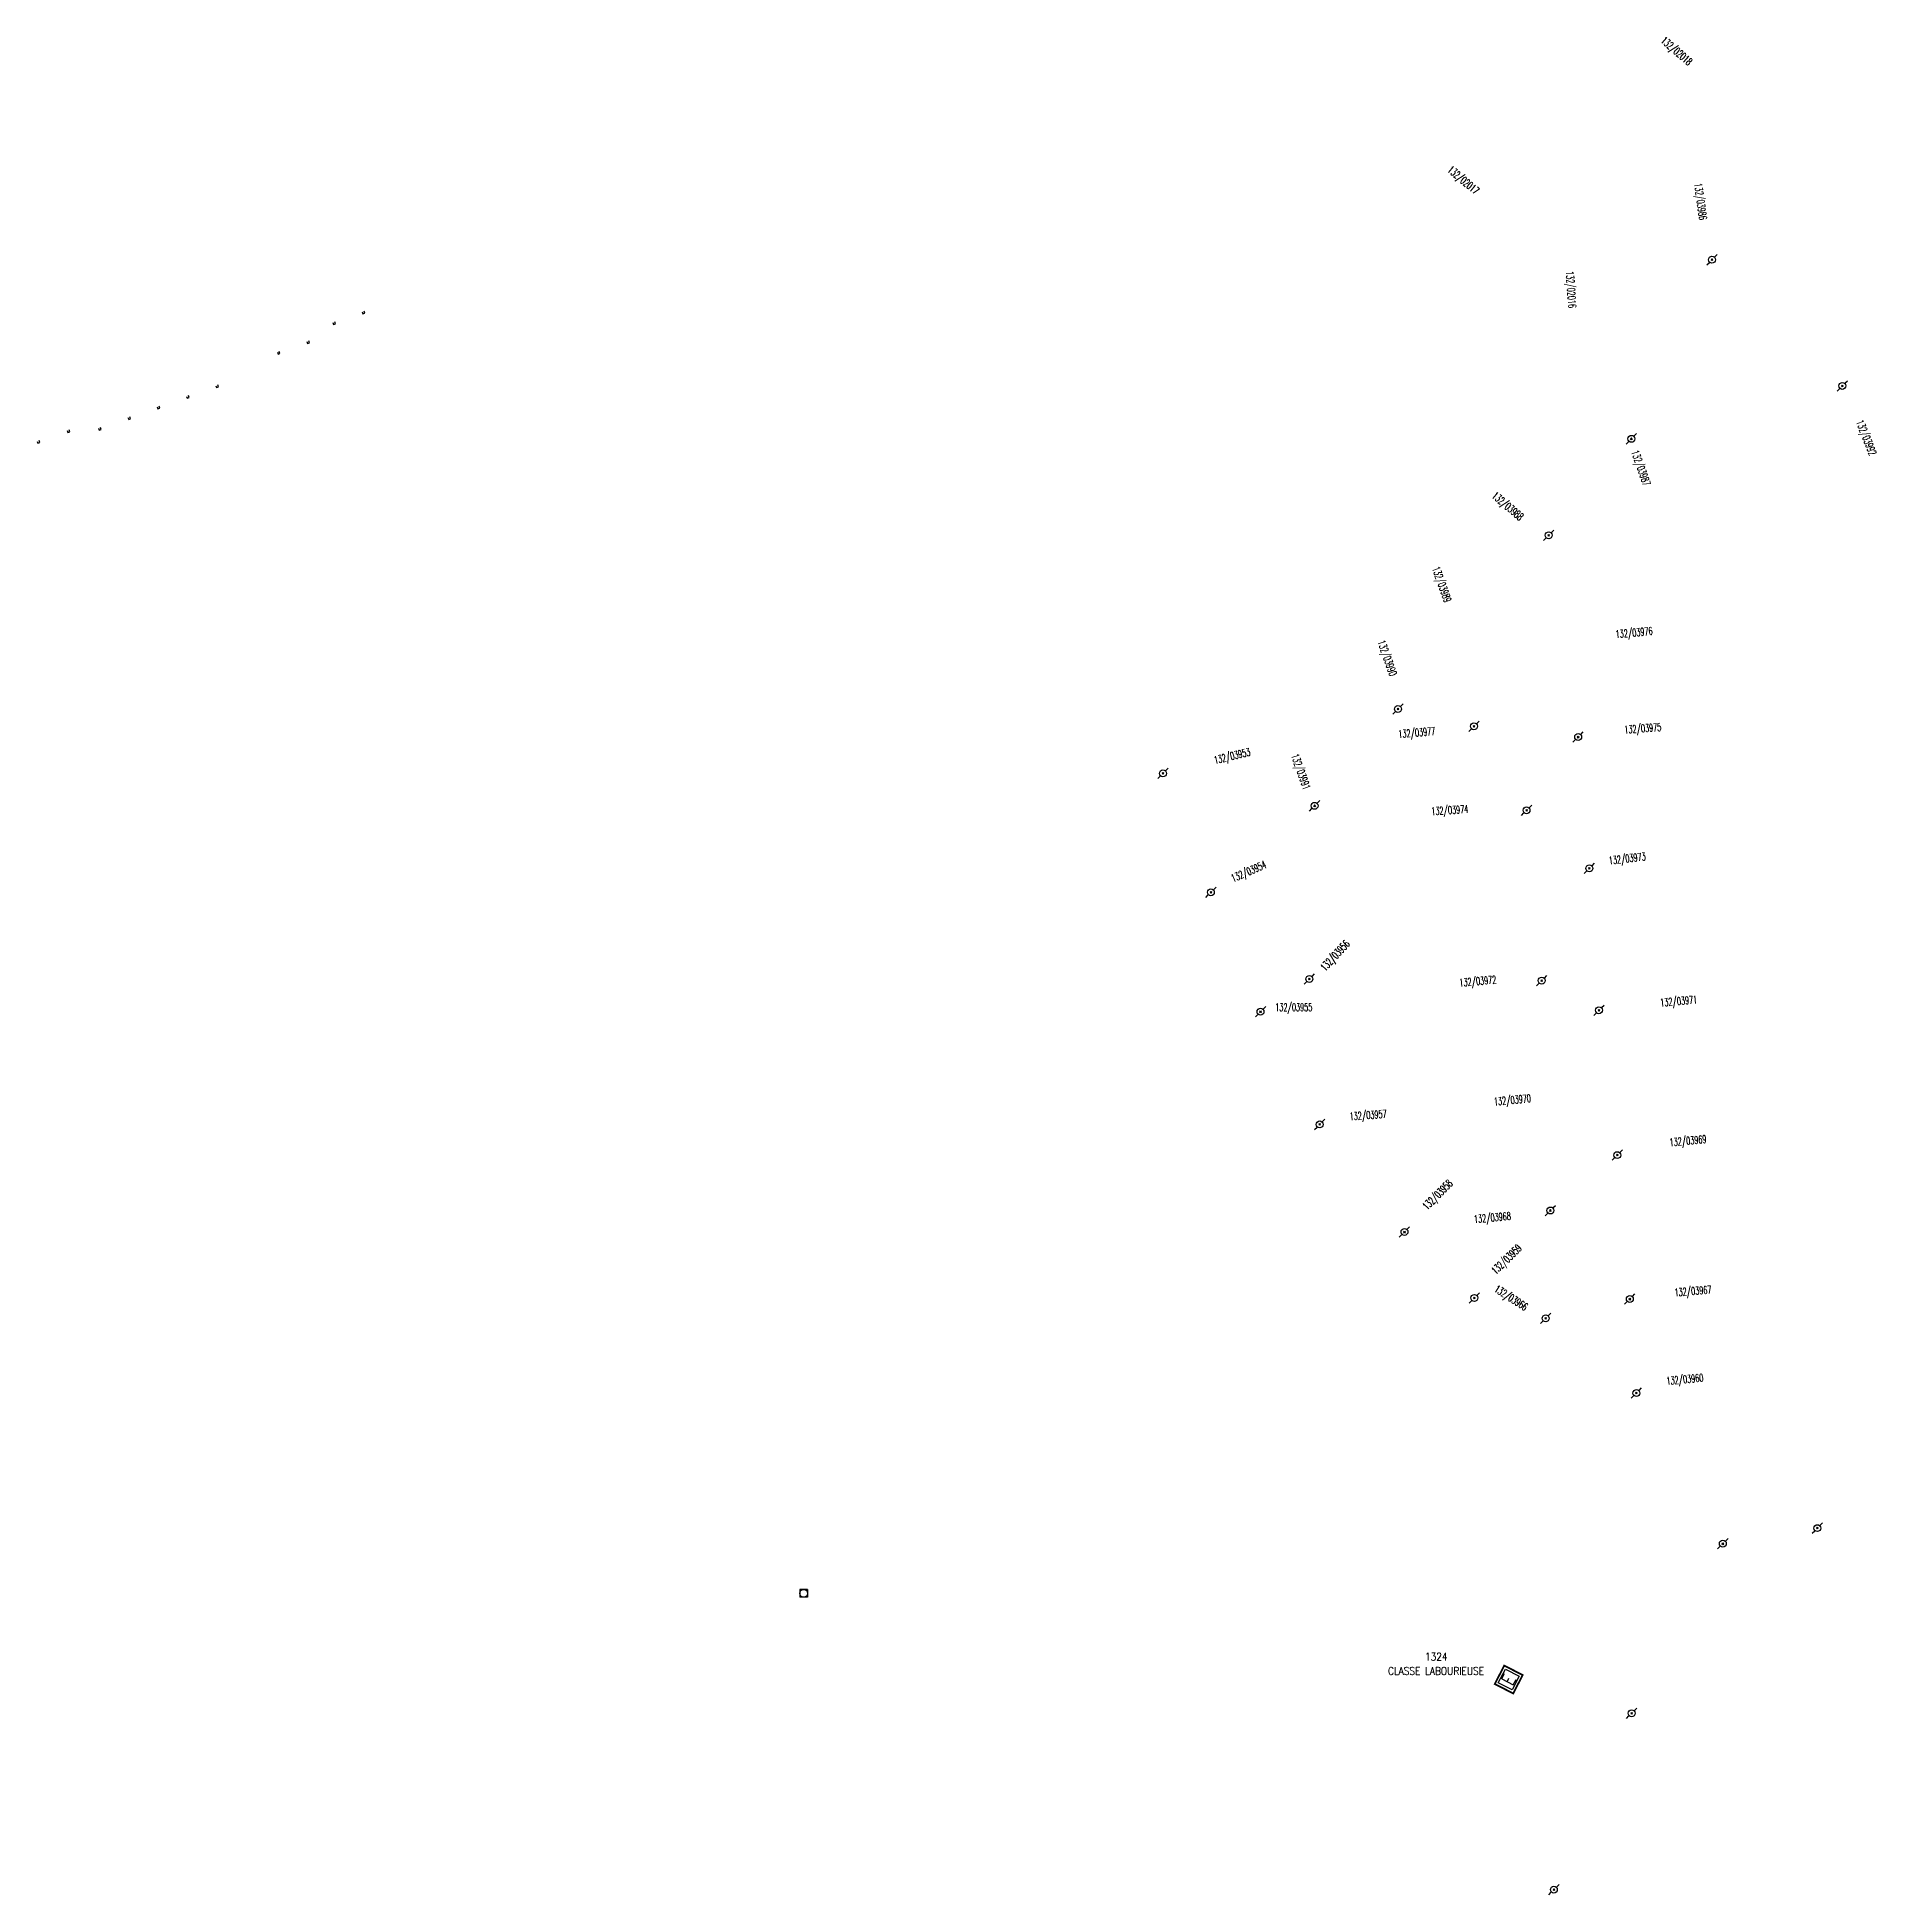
# Model space of a CAD drawing. Header units: millimetres. Extents: x 109000 to 109942, y 128247 to 128999.
# Drawn here: x 109303.4 to 109658.2, y 128625.9 to 128984.9 of the extents above; entities that cross this region are included whole.
import ezdxf
from ezdxf.enums import TextEntityAlignment as Align

# ---------------------------------------------------------------- set-up
doc = ezdxf.new("R2010")
doc.units = ezdxf.units.MM
doc.layers.get('0').update_dxf_attribs({"linetype": 'CONTINUOUS'})
for name, color, linetype in [('M_200', 7, 'CONTINUOUS'), ('W0100', 7, 'CONTINUOUS'), ('W0420', 7, 'CONTINUOUS'), ('W0471', 7, 'CONTINUOUS'), ('W0473', 7, 'CONTINUOUS')]:
    doc.layers.add(name, color=color, linetype=linetype)
doc.styles.add('M_ROMANS', font='ROMANS.shx', dxfattribs={"width": 0.75})
doc.styles.get("Standard").update_dxf_attribs({"font": 'romans.shx', "width": 0.85})

msp = doc.modelspace()

# ---------------------------------------------------------------- texts
at = {"layer": 'W0471', "linetype": 'Continuous', "width": 0.5}
for s, rotation, p in [('132/02018', 319.3633, (109616.89, 128983.95)), ('132/02017', 319.8771, (109575.7, 128958.97)), ('132/03986', 277.8231, (109623.5, 128956.54)), ('132/02016', 274.1727, (109598.7, 128939.6)), ('132/03992', 291.6823, (109654.73, 128910.52)), ('132/03987', 289.5015, (109611.31, 128904.74)), ('132/03988', 319.4965, (109584.28, 128896)), ('132/03989', 289.5015, (109572.85, 128882.24)), ('132/03976', 5.1979, (109608.38, 128868.75)), ('132/03990', 289.5015, (109562.3, 128868.02)), ('132/03977', 4.8687, (109566.4, 128849.45)), ('132/03975', 4.176, (109610.05, 128850.3)), ('132/03953', 13.6774, (109530.92, 128844.4)), ('132/03991', 289.5015, (109545.61, 128846.06)), ('132/03974', 3.5299, (109572.75, 128834.54)), ('132/03973', 6.7509, (109607.08, 128825)), ('132/03954', 23.5274, (109534.45, 128821.57)), ('132/03956', 47.1127, (109552.21, 128804.29)), ('132/03972', 5.1153, (109578.2, 128801.4)), ('132/03971', 5.1494, (109617, 128797.54)), ('132/03970', 5.4056, (109584.88, 128778.43)), ('132/03957', 4.0669, (109556.98, 128775.58)), ('132/03969', 5.4975, (109618.8, 128770.54)), ('132/03958', 45, (109571.91, 128758.14)), ('132/03968', 5.1082, (109581.01, 128755.73)), ('132/03959', 44.2052, (109585.18, 128745.7)), ('132/03966', 327.0729, (109584.71, 128742.6)), ('132/03967', 4.7425, (109619.74, 128741.54)), ('132/03960', 5.4036, (109618.2, 128724.46))]:
    msp.add_text(s, height=1.5, rotation=rotation, dxfattribs=at).set_placement(p)
msp.add_text('132/03955', height=1.5, dxfattribs=at).set_placement((109542.56, 128796.68))

# ---------------------------------------------------------------- blocks, each defined once
blk = doc.blocks.new('M_200_56')
at = {"color": 0, "linetype": 'Continuous', "const_width": 0.35, "flags": 128}
blk.add_lwpolyline([(2, 2), (2, -2), (-2, -2), (-2, 2)], close=True, dxfattribs=at)
at = {"color": 0, "linetype": 'Continuous'}
blk.add_lwpolyline([(-1.5, 1.5), (1.5, 1.5), (1.5, -1.5), (-1.5, -1.5)], close=True, dxfattribs=at)
at = {"color": 0, "linetype": 'Continuous', "width": 0.85}
blk.add_text('E', height=2.5, dxfattribs=at).set_placement((0, 0), align=Align.MIDDLE_CENTER)
for tag, p in [('NUM', (0, 15.06)), ('NOM', (0, 8.65))]:
    blk.add_attdef(tag, text='', height=4, dxfattribs=at).set_placement(p, align=Align.MIDDLE)
at = {"color": 0, "linetype": 'Continuous', "style": 'M_ROMANS', "width": 0.75, "flags": 3}
for tag, p in [('DEF_COUP', (-0.13, -7.49)), ('DEF_LEG', (-0.13, -4.99)), ('DEF_TYPE', (-0.13, -9.99))]:
    blk.add_attdef(tag, text='', height=1.2, dxfattribs=at).set_placement(p, align=Align.MIDDLE)
blk = doc.blocks.new('T473')
for p, q in [((-0.166667, 0.166667), (0.166667, -0.166667)), ((-0.166667, -0.166667), (0.166667, 0.166667)), ((0.500001, 0.500001), (1.000002, 1.000002)), ((-1.000002, -1.000002), (-0.500001, -0.500001))]:
    blk.add_line(p, q)
blk.add_ellipse((0, 0), major_axis=(0.471405, 0.471405), ratio=1, start_param=5.4977871438, end_param=11.780972451)
blk = doc.blocks.new('T420')
for p, q in [((0.75, 0.75), (-0.75, 0.75)), ((-0.75, 0.75), (-0.75, -0.75)), ((0.75, 0.75), (0.75, -0.75)), ((0.75, -0.75), (-0.75, -0.75))]:
    blk.add_line(p, q)
blk.add_ellipse((0, 0), major_axis=(-0.53, 0.53), ratio=1, start_param=3.926991, end_param=10.210176)

# ---------------------------------------------------------------- linework, layer by layer
at = {"layer": 'W0100'}
for points in [[(109366.19, 128931.76), (109366.33, 128931.39), (109366.7, 128931.52), (109366.57, 128931.9)], [(109360.52, 128929.7), (109360.65, 128929.32), (109361.03, 128929.46), (109360.89, 128929.84)], [(109349.79, 128923.99), (109349.93, 128923.61), (109350.3, 128923.75), (109350.17, 128924.13)], [(109355.48, 128926.07), (109355.61, 128925.69), (109355.99, 128925.83), (109355.85, 128926.21)], [(109332.24, 128915.46), (109332.37, 128915.09), (109332.75, 128915.22), (109332.61, 128915.6)], [(109337.89, 128917.52), (109338.02, 128917.15), (109338.4, 128917.28), (109338.27, 128917.66)], [(109326.57, 128913.41), (109326.7, 128913.03), (109327.08, 128913.17), (109326.94, 128913.54)], [(109309.19, 128908.87), (109309.32, 128908.49), (109309.7, 128908.63), (109309.56, 128909)], [(109315.27, 128909.3), (109315.4, 128908.92), (109315.78, 128909.05), (109315.64, 128909.43)], [(109320.93, 128911.36), (109321.07, 128910.98), (109321.44, 128911.12), (109321.31, 128911.5)], [(109303.39, 128906.76), (109303.53, 128906.39), (109303.9, 128906.52), (109303.77, 128906.9)]]:
    msp.add_lwpolyline(points, dxfattribs=at)

# ---------------------------------------------------------------- block references
at = {"layer": 'M_200'}
ref = msp.add_blockref('M_200_56', (109587.66, 128667.53), dxfattribs=dict(at, rotation=62.73746795284403))
ref.add_attrib('NUM', '1324', dxfattribs={"layer": '0', "color": 0, "linetype": 'Continuous', "height": 1.5, "width": 0.85}).set_placement((109573.65, 128671.95), align=Align.MIDDLE)
ref.add_attrib('NOM', 'CLASSE LABOURIEUSE', dxfattribs={"layer": '0', "color": 0, "linetype": 'Continuous', "height": 1.5, "width": 0.85}).set_placement((109573.62, 128669.19), align=Align.MIDDLE)
at = {"layer": 'W0420'}
msp.add_blockref('T420', (109451.47, 128684.18), dxfattribs=at)
at = {"layer": 'W0473'}
for p in [(109626.92, 128941.85), (109652.1, 128917.48), (109611.35, 128907.25), (109595.38, 128888.62), (109566.26, 128855.05), (109580.94, 128851.71), (109601.07, 128849.65), (109520.86, 128842.61), (109550.15, 128836.34), (109591.1, 128835.48), (109603.25, 128824.26), (109530.12, 128819.64), (109549.16, 128802.88), (109594.04, 128802.57), (109539.71, 128796.55), (109605.09, 128796.85), (109551.14, 128774.78), (109608.62, 128768.85), (109595.71, 128758.15), (109567.52, 128754.02), (109581.02, 128741.26), (109611.05, 128741.05), (109594.8, 128737.32), (109612.33, 128722.88), (109647.28, 128696.78), (109629.02, 128693.79), (109611.39, 128661.01), (109596.38, 128626.93)]:
    msp.add_blockref('T473', p, dxfattribs=at)

msp.set_redraw_order([(e.dxf.handle, doc.entitydb.next_handle()) for e in msp.query("TEXT MTEXT ATTDEF DIMENSION ARC_DIMENSION")])  # texts and dimensions are drawn at this point

doc.saveas('drawing.dxf')
